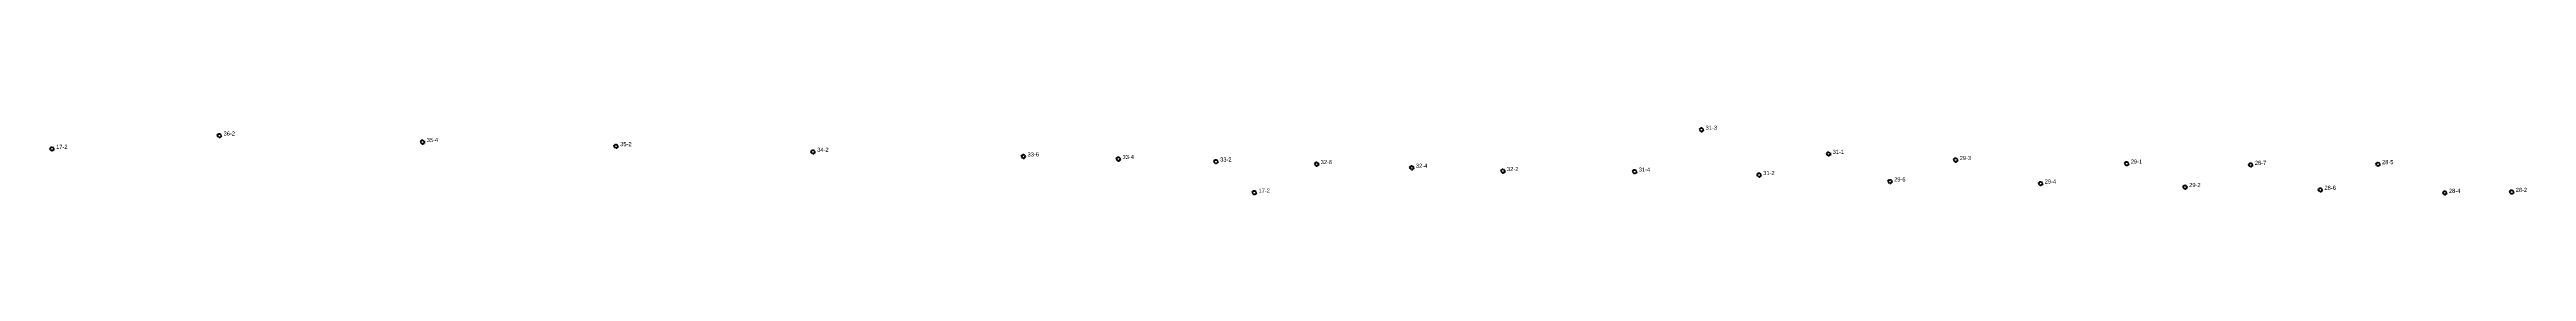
# Model space of a CAD drawing. Header units: inches. Extents: x 486468 to 494393, y 5455952 to 5461583.
# Drawn here: x 486502 to 487703, y 5457596 to 5457630 of the extents above; entities that cross this region are included whole.
import ezdxf

# ---------------------------------------------------------------- set-up
doc = ezdxf.new("R2010")
doc.units = ezdxf.units.IN
doc.header["$MEASUREMENT"] = 0
doc.layers.add('StreetLightingPoles', color=10, linetype='Continuous')

# ---------------------------------------------------------------- blocks, each defined once
blk = doc.blocks.new('Light')
at = {"color": 255}
for p, q in [((-0.7, 0.2), (-1.2, 0.4)), ((-0.4, 0.6), (-0.7, 1)), ((0, 0.7), (0, 1.2)), ((0.4, 0.6), (0.7, 1)), ((0.7, 0.2), (1.2, 0.4)), ((-0.7, -0.2), (-1.2, -0.4)), ((-0.4, -0.6), (-0.7, -1)), ((0, -0.8), (0, -1.3)), ((0.4, -0.6), (0.7, -1)), ((0.7, -0.2), (1.2, -0.4))]:
    blk.add_line(p, q, dxfattribs=at)
blk.add_circle((0, 0), 0.75, dxfattribs=at)

msp = doc.modelspace()

# ---------------------------------------------------------------- block references
at = {"layer": 'StreetLightingPoles'}
for p in [(487303.203, 5457627.539), (486503.182, 5457618.235), (486584.393, 5457624.692), (486682.904, 5457621.564), (486776.769, 5457619.518), (486872.311, 5457616.779), (486974.343, 5457614.536), (487364.815, 5457615.786), (487020.413, 5457613.292), (487067.729, 5457612.047), (487116.506, 5457610.824), (487162.695, 5457609.025), (487206.884, 5457607.426), (487270.766, 5457607.151), (487331.152, 5457605.52), (487426.433, 5457612.792), (487509.412, 5457611.053), (487569.581, 5457610.437), (487631.279, 5457610.781), (487086.326, 5457596.926), (487394.633, 5457602.364), (487467.674, 5457601.37), (487537.734, 5457599.632), (487603.358, 5457598.285), (487663.724, 5457596.825), (487696.099, 5457597.273)]:
    msp.add_blockref('Light', p, dxfattribs=at)

# ---------------------------------------------------------------- texts
for s, p in [('31-3', (487305.203, 5457627.539)), ('17-2', (486505.182, 5457618.235)), ('36-2', (486586.393, 5457624.692)), ('35-4', (486684.904, 5457621.564)), ('35-2', (486778.769, 5457619.518)), ('34-2', (486874.311, 5457616.779)), ('33-6', (486976.343, 5457614.536)), ('31-1', (487366.815, 5457615.786)), ('33-4', (487022.413, 5457613.292)), ('33-2', (487069.729, 5457612.047)), ('32-6', (487118.506, 5457610.824)), ('32-4', (487164.695, 5457609.025)), ('32-2', (487208.884, 5457607.426)), ('31-4', (487272.766, 5457607.151)), ('31-2', (487333.152, 5457605.52)), ('29-6', (487396.633, 5457602.364)), ('29-3', (487428.433, 5457612.792)), ('29-1', (487511.412, 5457611.053)), ('28-7', (487571.581, 5457610.437)), ('28-5', (487633.279, 5457610.781)), ('17-2', (487088.326, 5457596.926)), ('29-4', (487469.674, 5457601.37)), ('29-2', (487539.734, 5457599.632)), ('28-6', (487605.358, 5457598.285)), ('28-4', (487665.724, 5457596.825)), ('28-2', (487698.099, 5457597.273))]:
    msp.add_text(s, height=2, dxfattribs=at).set_placement(p)

doc.saveas('drawing.dxf')
